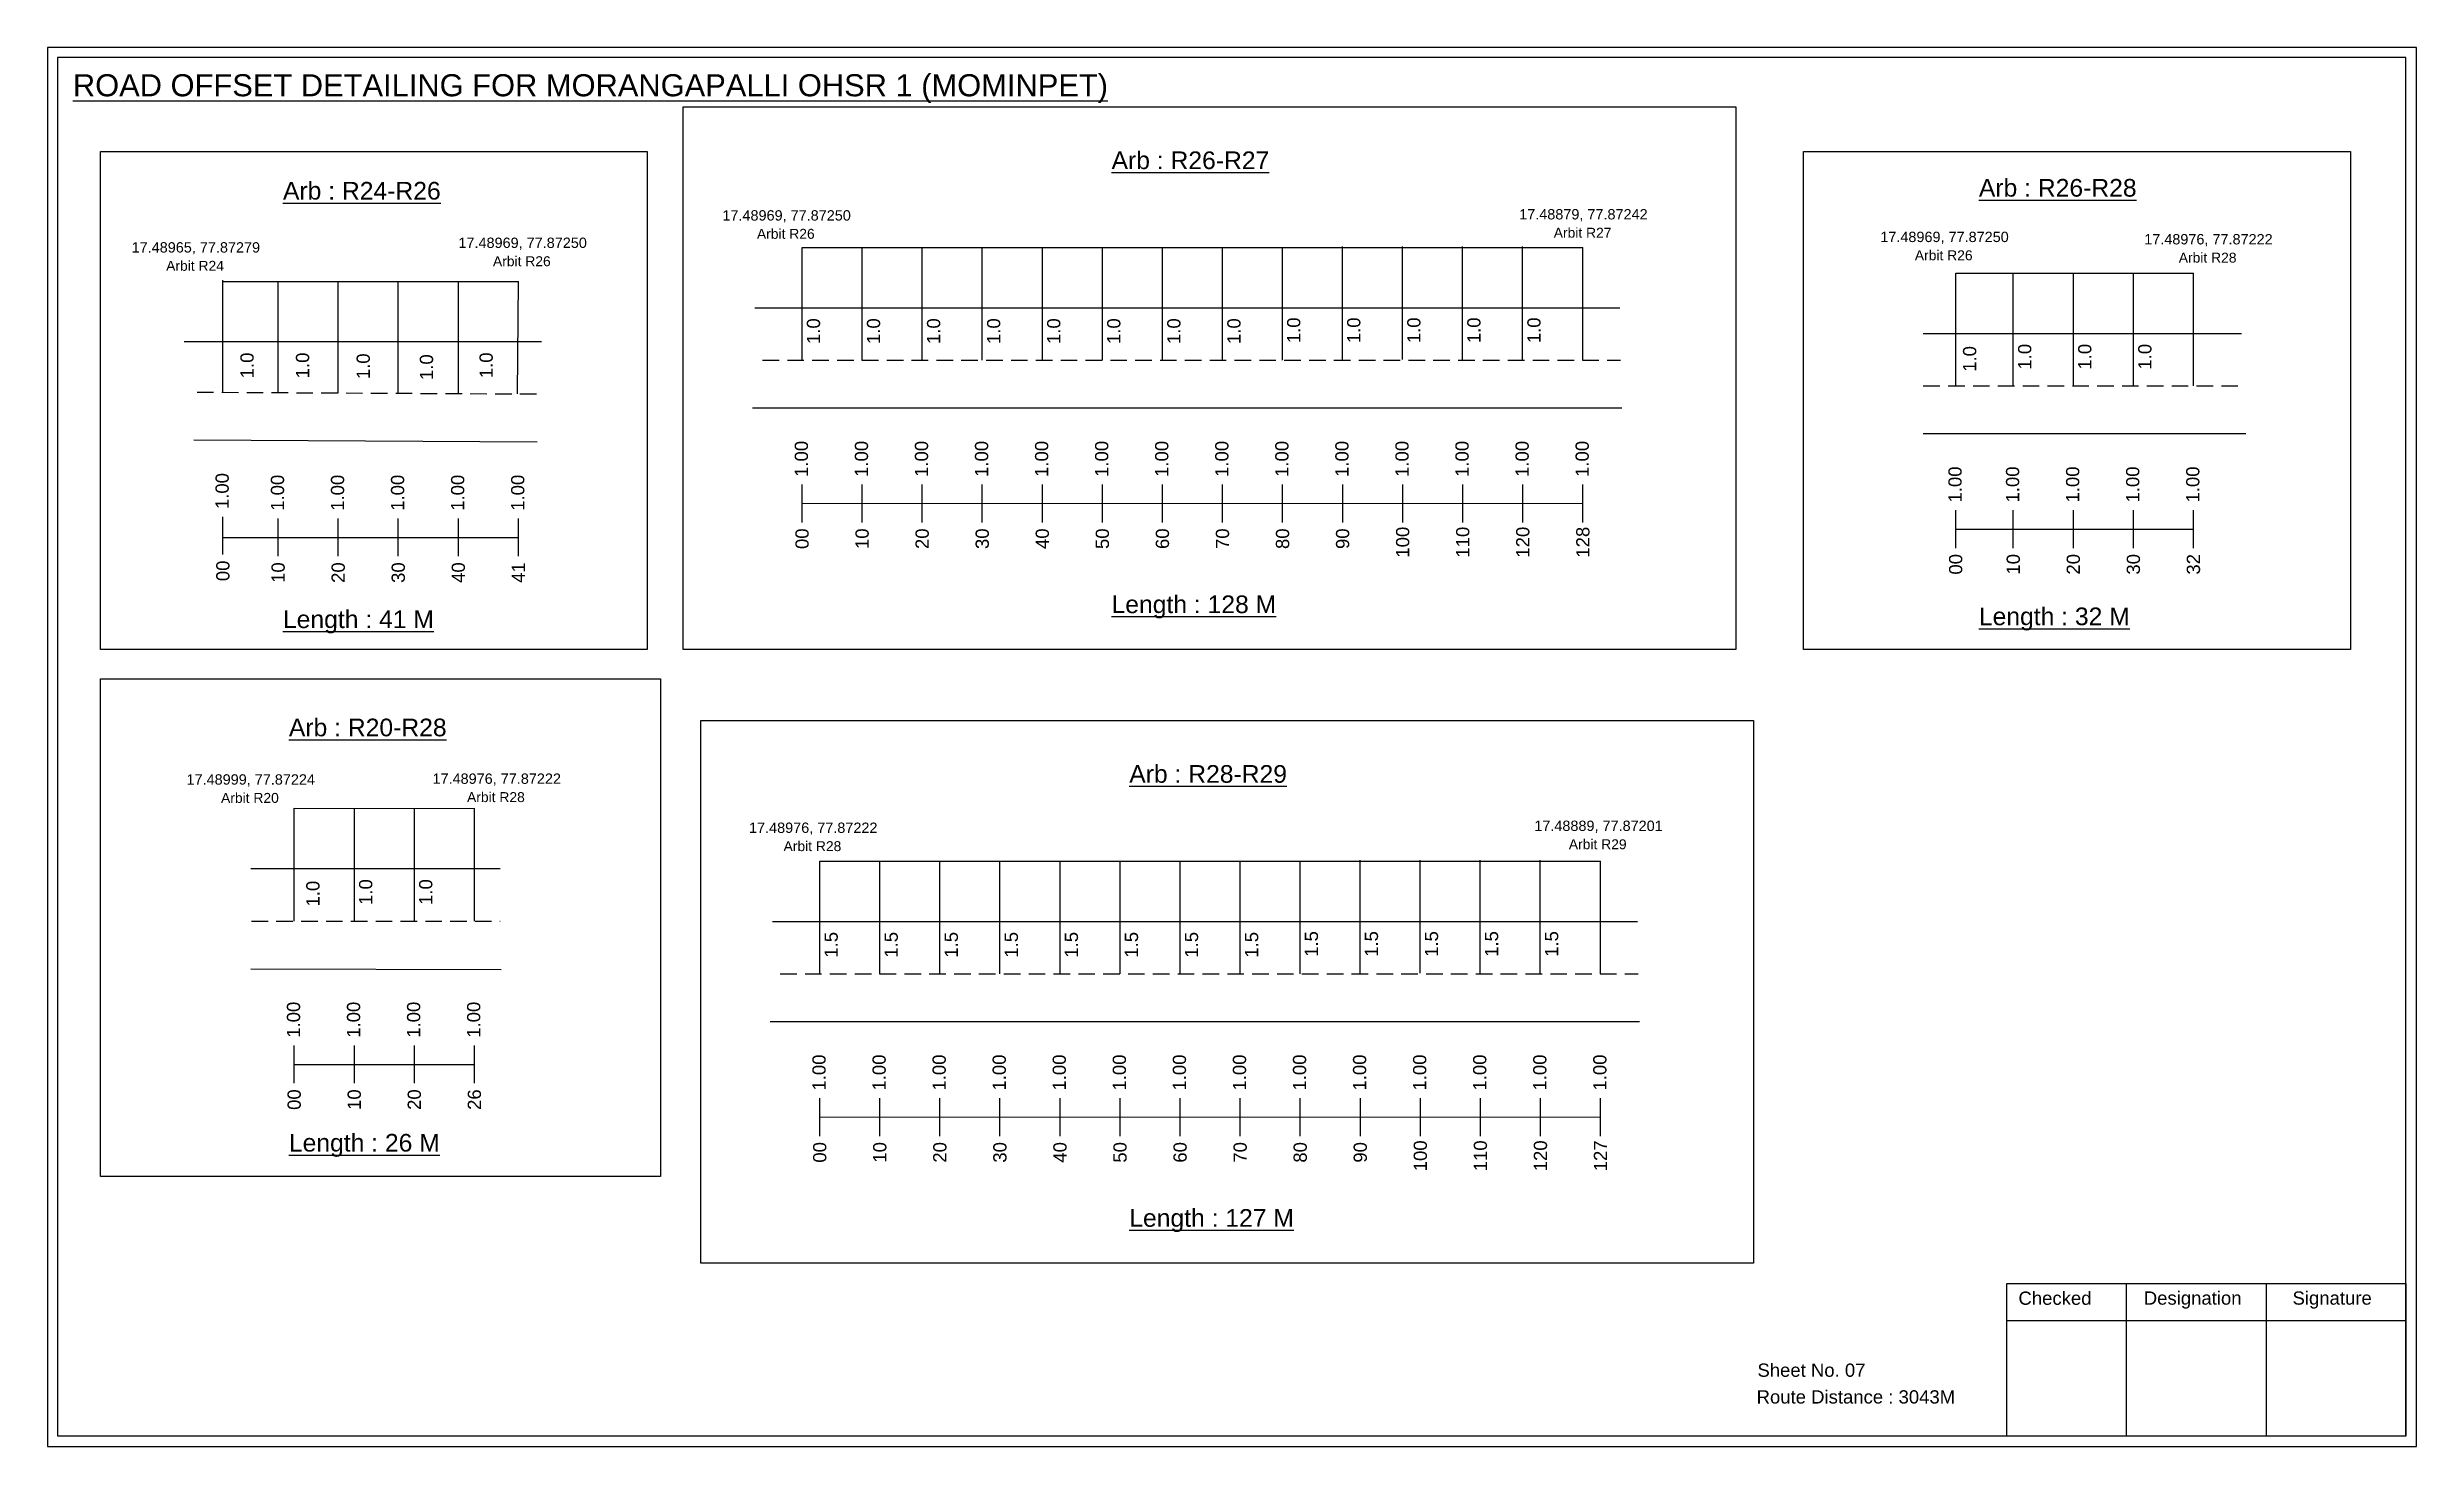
# Model space of a CAD drawing. Header units: inches. Extents: x -117 to 51867, y -12715 to 3423.
# Drawn here: x 40853 to 41390, y -1573 to -1256 of the extents above; entities that cross this region are included whole.
import ezdxf

# ---------------------------------------------------------------- set-up
doc = ezdxf.new("R2010")
doc.units = ezdxf.units.IN
doc.header["$MEASUREMENT"] = 0
doc.linetypes.add('DASHED2', pattern=[0.375, 0.25, -0.125])
for name, color, linetype in [('PDF_Geometry', 7, 'Continuous'), ('PDF_Text', 5, 'Continuous'), ('pipe', 5, 'Continuous')]:
    doc.layers.add(name, color=color, linetype=linetype)
doc.styles.add('PDF Arial', font='arial.ttf')
doc.styles.get("Standard").update_dxf_attribs({"font": 'arial.ttf'})

msp = doc.modelspace()

# ---------------------------------------------------------------- texts
at = {"color": 242, "true_color": 0xcd2027}
for s, height, p in [('%%UROAD OFFSET DETAILING FOR MORANGAPALLI OHSR 1 (MOMINPET)', 5, (40858.85, -1266.89)), ('%%UArb : R26-R27', 4, (41094.04, -1283.37)), ('%%UArb : R24-R26', 4, (40906.42, -1290.26)), ('%%UArb : R26-R28', 4, (41290.43, -1289.6)), ('%%ULength : 41 M', 4, (40906.42, -1387.26)), ('%%ULength : 128 M', 4, (41094.04, -1383.87)), ('%%ULength : 32 M', 4, (41290.43, -1386.6)), ('%%UArb : R20-R28', 4, (40907.76, -1411.75)), ('%%UArb : R28-R29', 4, (41098.05, -1422.27)), ('%%ULength : 26 M', 4, (40907.76, -1505.75)), ('%%ULength : 127 M', 4, (41098.05, -1522.77))]:
    msp.add_text(s, height=height, dxfattribs=at).set_placement(p)
at = {"color": 5}
for s, height, p in [('17.48969, 77.87250', 2.34, (41005.92, -1295.01)), ('17.48879, 77.87242', 2.34, (41186.34, -1294.76)), ('Arbit R26', 2.246, (41013.74, -1299.14)), ('Arbit R27', 2.246, (41194.16, -1298.89)), ('17.48969, 77.87250', 2.34, (41268.11, -1299.88)), ('17.48976, 77.87222', 2.34, (41327.87, -1300.41)), ('17.48965, 77.87279', 2.34, (40872.15, -1302.25)), ('17.48969, 77.87250', 2.34, (40946.15, -1301.21)), ('Arbit R26', 2.246, (40953.97, -1305.34)), ('Arbit R26', 2.246, (41275.93, -1304)), ('Arbit R28', 2.246, (41335.69, -1304.53)), ('Arbit R24', 2.246, (40879.97, -1306.38)), ('17.48999, 77.87224', 2.34, (40884.58, -1422.69)), ('17.48976, 77.87222', 2.34, (40940.28, -1422.51)), ('Arbit R20', 2.246, (40892.4, -1426.82)), ('Arbit R28', 2.246, (40948.1, -1426.64)), ('17.48976, 77.87222', 2.34, (41011.95, -1433.62)), ('17.48889, 77.87201', 2.34, (41189.76, -1433.18)), ('Arbit R28', 2.246, (41019.77, -1437.74)), ('Arbit R29', 2.246, (41197.58, -1437.31))]:
    msp.add_text(s, height=height, dxfattribs=at).set_placement(p)
for s, p in [('1.0', (41028.04, -1322.96)), ('1.0', (41041.64, -1322.96)), ('1.0', (41055.24, -1322.96)), ('1.0', (41068.84, -1322.96)), ('1.0', (41082.44, -1322.96)), ('1.0', (41096.04, -1322.96)), ('1.0', (41109.64, -1322.96)), ('1.0', (41123.24, -1322.96)), ('1.0', (41136.78, -1322.77)), ('1.0', (41150.38, -1322.77)), ('1.0', (41163.98, -1322.77)), ('1.0', (41177.58, -1322.77)), ('1.0', (41191.18, -1322.77)), ('1.0', (40899.78, -1330.72)), ('1.0', (40912.35, -1330.72)), ('1.0', (40953.92, -1330.69)), ('1.0', (41289.83, -1329.25)), ('1.0', (41302.3, -1328.75)), ('1.0', (41315.9, -1328.75)), ('1.0', (41329.5, -1328.75)), ('1.0', (40926.09, -1330.91)), ('1.0', (40940.41, -1331.11)), ('1.0', (40914.69, -1450.28)), ('1.0', (40926.64, -1449.92)), ('1.0', (40940.24, -1449.92)), ('1.5', (41032.04, -1461.86)), ('1.5', (41045.64, -1461.86)), ('1.5', (41059.24, -1461.86)), ('1.5', (41072.84, -1461.86)), ('1.5', (41086.44, -1461.86)), ('1.5', (41100.04, -1461.86)), ('1.5', (41113.64, -1461.86)), ('1.5', (41127.24, -1461.86)), ('1.5', (41140.78, -1461.68)), ('1.5', (41154.38, -1461.68)), ('1.5', (41167.98, -1461.68)), ('1.5', (41181.58, -1461.68)), ('1.5', (41195.18, -1461.68))]:
    msp.add_text(s, height=3, rotation=90).set_placement(p)
at = {"color": 217, "true_color": 0x93278f}
for s, p in [('1.00', (41025.3, -1353.04)), ('1.00', (41038.9, -1353.04)), ('1.00', (41052.5, -1353.04)), ('1.00', (41066.1, -1353.04)), ('1.00', (41079.7, -1353.04)), ('1.00', (41093.3, -1353.04)), ('1.00', (41106.9, -1353.04)), ('1.00', (41120.5, -1353.04)), ('1.00', (41134.1, -1353.04)), ('1.00', (41147.7, -1353.04)), ('1.00', (41161.3, -1353.04)), ('1.00', (41174.9, -1353.04)), ('1.00', (41188.5, -1353.04)), ('1.00', (41202.1, -1353.04)), ('1.00', (41286.52, -1358.83)), ('1.00', (41299.56, -1358.83)), ('1.00', (41313.16, -1358.83)), ('1.00', (41326.76, -1358.83)), ('1.00', (41340.36, -1358.83)), ('1.00', (40894.14, -1360.32)), ('1.00', (40906.67, -1360.71)), ('1.00', (40920.27, -1360.71)), ('1.00', (40933.87, -1360.71)), ('1.00', (40947.47, -1360.71)), ('1.00', (40961.07, -1360.71)), ('00', (41025.45, -1369.36)), ('10', (41039.05, -1369.36)), ('20', (41052.65, -1369.36)), ('30', (41066.25, -1369.36)), ('40', (41079.85, -1369.36)), ('50', (41093.45, -1369.36)), ('60', (41107.05, -1369.36)), ('70', (41120.65, -1369.36)), ('80', (41134.25, -1369.36)), ('90', (41147.85, -1369.36)), ('100', (41161.45, -1371.31)), ('110', (41175.05, -1371.31)), ('120', (41188.65, -1371.31)), ('128', (41202.25, -1371.31)), ('00', (40894.3, -1376.64)), ('10', (40906.82, -1377.03)), ('20', (40920.42, -1377.03)), ('30', (40934.02, -1377.03)), ('40', (40947.62, -1377.03)), ('41', (40961.22, -1377.03)), ('00', (41286.67, -1375.15)), ('10', (41299.71, -1375.15)), ('20', (41313.31, -1375.15)), ('30', (41326.91, -1375.15)), ('32', (41340.51, -1375.15)), ('1.00', (40910.3, -1479.99)), ('1.00', (40923.9, -1479.99)), ('1.00', (40937.5, -1479.99)), ('1.00', (40951.1, -1479.99)), ('1.00', (41029.3, -1491.94)), ('1.00', (41042.9, -1491.94)), ('1.00', (41056.5, -1491.94)), ('1.00', (41070.1, -1491.94)), ('1.00', (41083.7, -1491.94)), ('1.00', (41097.3, -1491.94)), ('1.00', (41110.9, -1491.94)), ('1.00', (41124.5, -1491.94)), ('1.00', (41138.1, -1491.94)), ('1.00', (41151.7, -1491.94)), ('1.00', (41165.3, -1491.94)), ('1.00', (41178.9, -1491.94)), ('1.00', (41192.5, -1491.94)), ('1.00', (41206.1, -1491.94)), ('00', (40910.45, -1496.32)), ('10', (40924.05, -1496.32)), ('20', (40937.65, -1496.32)), ('26', (40951.25, -1496.32)), ('00', (41029.45, -1508.26)), ('10', (41043.05, -1508.26)), ('20', (41056.65, -1508.26)), ('30', (41070.25, -1508.26)), ('40', (41083.85, -1508.26)), ('50', (41097.45, -1508.26)), ('60', (41111.05, -1508.26)), ('70', (41124.65, -1508.26)), ('80', (41138.25, -1508.26)), ('90', (41151.85, -1508.26)), ('100', (41165.45, -1510.21)), ('110', (41179.05, -1510.21)), ('120', (41192.65, -1510.21)), ('127', (41206.25, -1510.21))]:
    msp.add_text(s, height=3, rotation=90, dxfattribs=at).set_placement(p)
for s, p in [('Sheet No. 07', (41240.29, -1556.73)), ('Route Distance : 3043M', (41240.1, -1562.78))]:
    msp.add_text(s, height=3).set_placement(p)
at = {"layer": 'PDF_Text', "color": 7, "attachment_point": 7, "style": 'PDF Arial'}
for s, insert, char_height in [('Checked', (41299.39, -1540.48), 3.001), ('Designation', (41327.77, -1541.31), 3.0006), ('Signature', (41361.45, -1541.31), 3.001)]:
    msp.add_mtext(s, dxfattribs=dict(at, insert=insert, char_height=char_height))

# ---------------------------------------------------------------- linework, layer by layer
at = {"color": 5}
for p, q in [((41023.97, -1301.1), (41200.77, -1301.1)), ((40892.82, -1308.77), (40959.74, -1308.77)), ((41285.2, -1306.89), (41339.03, -1306.89)), ((40908.98, -1428.05), (40949.78, -1428.06)), ((41027.97, -1440), (41204.77, -1440))]:
    msp.add_line(p, q, dxfattribs=at)
for p, q in [((41023.97, -1326.63), (41023.97, -1301.1)), ((41037.57, -1326.63), (41037.57, -1301.1)), ((41051.17, -1326.63), (41051.17, -1301.1)), ((41064.77, -1326.63), (41064.77, -1301.1)), ((41078.37, -1326.63), (41078.37, -1301.1)), ((41091.97, -1326.63), (41091.97, -1301.1)), ((41105.57, -1326.63), (41105.57, -1301.1)), ((41119.17, -1326.63), (41119.17, -1301.1)), ((41132.77, -1326.63), (41132.77, -1301.1)), ((41146.31, -1326.45), (41146.31, -1300.91)), ((41159.91, -1326.45), (41159.91, -1300.91)), ((41173.51, -1326.45), (41173.51, -1300.91)), ((41187.11, -1326.45), (41187.11, -1300.91)), ((41200.77, -1326.63), (41200.77, -1301.1)), ((40892.82, -1334.01), (40892.82, -1308.47)), ((40905.34, -1334.05), (40905.34, -1308.77)), ((40918.94, -1334.11), (40918.94, -1308.77)), ((40932.54, -1334.05), (40932.54, -1308.77)), ((40946.14, -1334.31), (40946.14, -1308.77)), ((40959.51, -1334.27), (40959.74, -1308.77)), ((41285.2, -1332.43), (41285.2, -1306.89)), ((41298.23, -1332.43), (41298.23, -1306.89)), ((41311.83, -1332.43), (41311.83, -1306.89)), ((41325.43, -1332.43), (41325.43, -1306.89)), ((41339.03, -1332.43), (41339.03, -1306.89)), ((41013.27, -1314.75), (41209.15, -1314.75)), ((40964.99, -1322.44), (40884.03, -1322.44)), ((41277.85, -1320.55), (41349.89, -1320.55)), ((41012.73, -1337.43), (41209.56, -1337.4)), ((40886.24, -1344.65), (40963.97, -1345.08)), ((41277.85, -1343.23), (41350.89, -1343.23)), ((40908.98, -1453.59), (40908.98, -1428.05)), ((40922.58, -1453.59), (40922.58, -1428.05)), ((40936.18, -1453.59), (40936.18, -1428.05)), ((40949.78, -1453.59), (40949.78, -1428.05)), ((40899.14, -1441.71), (40955.63, -1441.71)), ((41027.97, -1465.54), (41027.97, -1440)), ((41041.57, -1465.54), (41041.57, -1440)), ((41055.17, -1465.54), (41055.17, -1440)), ((41068.77, -1465.54), (41068.77, -1440)), ((41082.37, -1465.54), (41082.37, -1440)), ((41095.97, -1465.54), (41095.97, -1440)), ((41109.57, -1465.54), (41109.57, -1440)), ((41123.17, -1465.54), (41123.17, -1440)), ((41136.77, -1465.54), (41136.77, -1440)), ((41150.31, -1465.35), (41150.31, -1439.82)), ((41163.91, -1465.35), (41163.91, -1439.82)), ((41177.51, -1465.35), (41177.51, -1439.82)), ((41191.11, -1465.35), (41191.11, -1439.82)), ((41204.77, -1465.54), (41204.77, -1440)), ((41017.27, -1453.65), (41213.15, -1453.65)), ((40899.14, -1464.39), (40955.85, -1464.52)), ((41016.73, -1476.34), (41213.57, -1476.3))]:
    msp.add_line(p, q)
at = {"linetype": 'DASHED2', "ltscale": 15}
for p, q in [((41015.02, -1326.63), (41209.3, -1326.63)), ((40886.96, -1333.86), (40965.24, -1334.27)), ((41277.85, -1332.43), (41350.39, -1332.43)), ((40899.29, -1453.59), (40955.63, -1453.59)), ((41019.02, -1465.54), (41213.3, -1465.54))]:
    msp.add_line(p, q, dxfattribs=at)
at = {"color": 217, "true_color": 0x93278f}
for p, q in [((41023.97, -1363.33), (41023.97, -1354.77)), ((41037.57, -1363.33), (41037.57, -1354.77)), ((41051.17, -1363.33), (41051.17, -1354.77)), ((41064.77, -1363.33), (41064.77, -1354.77)), ((41078.37, -1363.33), (41078.37, -1354.77)), ((41091.97, -1363.33), (41091.97, -1354.77)), ((41105.57, -1363.33), (41105.57, -1354.77)), ((41119.17, -1363.33), (41119.17, -1354.77)), ((41132.77, -1363.33), (41132.77, -1354.77)), ((41146.37, -1363.33), (41146.37, -1354.77)), ((41159.97, -1363.33), (41159.97, -1354.77)), ((41173.57, -1363.33), (41173.57, -1354.77)), ((41187.17, -1363.33), (41187.17, -1354.77)), ((41200.77, -1363.33), (41200.77, -1354.77)), ((40892.82, -1370.62), (40892.82, -1362.06)), ((40905.34, -1371), (40905.34, -1362.45)), ((40918.94, -1371), (40918.94, -1362.45)), ((40932.54, -1371), (40932.54, -1362.45)), ((40946.14, -1371), (40946.14, -1362.45)), ((40959.74, -1371), (40959.74, -1362.45)), ((41023.97, -1359.06), (41200.77, -1359)), ((41285.2, -1369.13), (41285.2, -1360.57)), ((41298.23, -1369.13), (41298.23, -1360.57)), ((41311.83, -1369.13), (41311.83, -1360.57)), ((41325.43, -1369.13), (41325.43, -1360.57)), ((41339.03, -1369.13), (41339.03, -1360.57)), ((40892.82, -1366.74), (40959.74, -1366.72)), ((41285.2, -1364.86), (41339.03, -1364.85)), ((40908.98, -1490.29), (40908.98, -1481.73)), ((40908.98, -1486.02), (40949.78, -1486.01)), ((40922.58, -1490.29), (40922.58, -1481.73)), ((40936.18, -1490.29), (40936.18, -1481.73)), ((40949.78, -1490.29), (40949.78, -1481.73)), ((41027.97, -1502.23), (41027.97, -1493.68)), ((41041.57, -1502.23), (41041.57, -1493.68)), ((41055.17, -1502.23), (41055.17, -1493.68)), ((41068.77, -1502.23), (41068.77, -1493.68)), ((41082.37, -1502.23), (41082.37, -1493.68)), ((41095.97, -1502.23), (41095.97, -1493.68)), ((41109.57, -1502.23), (41109.57, -1493.68)), ((41123.17, -1502.23), (41123.17, -1493.68)), ((41136.77, -1502.23), (41136.77, -1493.68)), ((41150.37, -1502.23), (41150.37, -1493.68)), ((41163.97, -1502.23), (41163.97, -1493.68)), ((41177.57, -1502.23), (41177.57, -1493.68)), ((41191.17, -1502.23), (41191.17, -1493.68)), ((41204.77, -1502.23), (41204.77, -1493.68)), ((41027.97, -1497.97), (41204.77, -1497.91))]:
    msp.add_line(p, q, dxfattribs=at)
for points in [[(40865.11, -1279.41), (40988.92, -1279.41), (40988.92, -1392.09), (40865.11, -1392.09)], [(41250.73, -1279.41), (41374.54, -1279.41), (41374.54, -1392.09), (41250.73, -1392.09)], [(40865.11, -1398.74), (40991.87, -1398.74), (40991.87, -1511.42), (40865.11, -1511.42)]]:
    msp.add_lwpolyline(points, close=True)
at = {"layer": 'PDF_Geometry'}
for points in [[(40853.07, -1255.82), (40853.07, -1572.53), (41389.55, -1572.53), (41389.55, -1255.82)], [(40855.4, -1258.14), (40855.4, -1570.11), (41387.13, -1570.11), (41387.13, -1258.14)]]:
    msp.add_lwpolyline(points, close=True, dxfattribs=at)
at = {"layer": 'PDF_Geometry', "color": 242, "true_color": 0xcc1f26}
msp.add_lwpolyline([(41387.13, -1570.2), (41296.79, -1570.2), (41296.79, -1535.59), (41387.13, -1535.59)], close=True, dxfattribs=at)
for points in [[(41323.77, -1535.59), (41323.77, -1570.2)], [(41355.49, -1535.59), (41355.49, -1570.2)], [(41296.79, -1543.97), (41387.13, -1543.97)]]:
    msp.add_lwpolyline(points, dxfattribs=at)
at = {"layer": 'pipe', "color": 0}
for points in [[(40997.07, -1269.24), (41235.39, -1269.24), (41235.39, -1392.09), (40997.07, -1392.09)], [(41001.07, -1408.14), (41239.39, -1408.14), (41239.39, -1530.99), (41001.07, -1530.99)]]:
    msp.add_lwpolyline(points, close=True, dxfattribs=at)

msp.set_redraw_order([(e.dxf.handle, doc.entitydb.next_handle()) for e in msp.query("TEXT MTEXT ATTDEF DIMENSION ARC_DIMENSION")])  # texts and dimensions are drawn at this point

doc.saveas('drawing.dxf')
